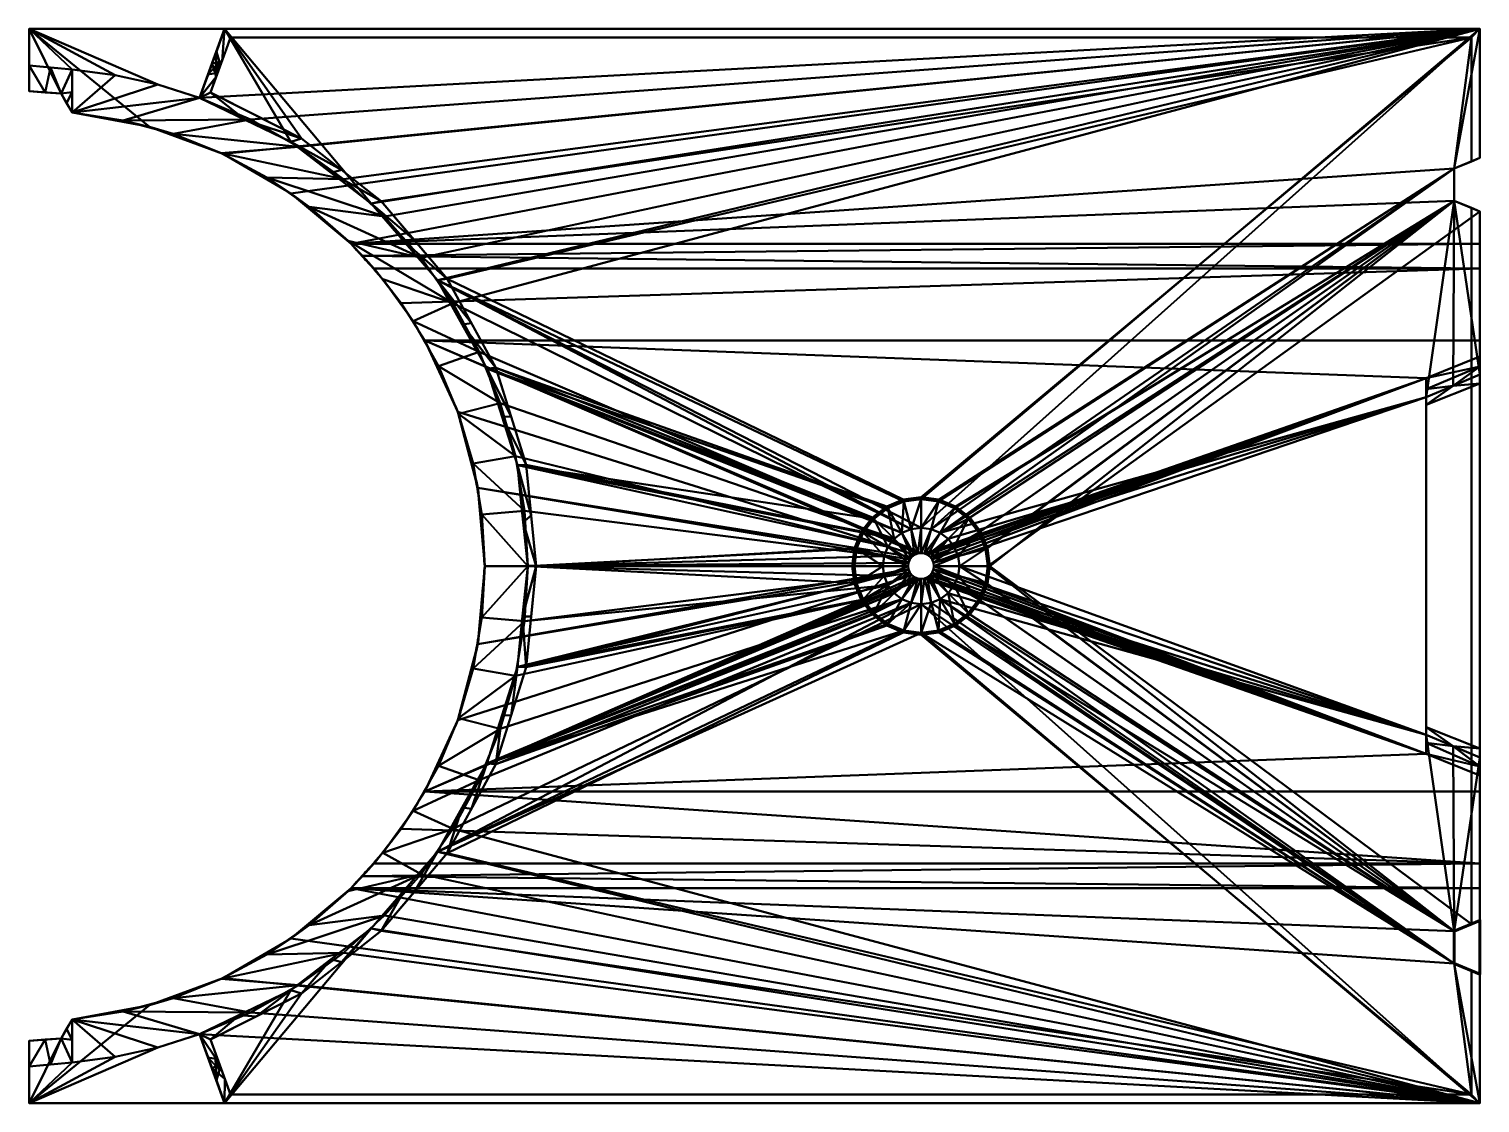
# Model space of a CAD drawing. Header units: millimetres. Extents: x -675 to 0, y -250 to 250.
import ezdxf

# ---------------------------------------------------------------- set-up
doc = ezdxf.new("R2010")
doc.units = ezdxf.units.MM
doc.layers.add('A-GENM', color=13, linetype='Continuous', lineweight=30)

# ---------------------------------------------------------------- blocks, each defined once
blk = doc.blocks.new('FamilyGeomCombination_40068-ビュー 1')
at = {"layer": 'A-GENM', "lineweight": 40}
mesh = blk.add_polyface(dxfattribs=at)
corners = [(0, 250, -4), (-584.01, 250, -4), (-595.65, 218.01, -4), (-553.21, 197.46, -4), (-515.79, 168.75, -4), (-484.96, 133.07, -4), (-461.97, 91.89, -4), (-447.79, 46.91, -4), (-443, 0, -4), (-447.79, -46.91, -4), (-461.97, -91.89, -4), (-484.96, -133.07, -4), (-515.79, -168.75, -4), (-553.21, -197.46, -4), (-595.65, -218.01, -4), (-584.01, -250, -4), (0, -250, -4), (0, -190, -4), (-12, -185, -4), (-12, -170, -4), (0, -165, -4), (0, 165, -4), (-12, 170, -4), (-12, 185, -4), (0, 190, -4), (-228.95, 0, -4), (-230, -8.04, -4), (-233.11, -15.53, -4), (-238.04, -21.96, -4), (-244.47, -26.89, -4), (-251.96, -30, -4), (-260, -31.05, -4), (-268.04, -30, -4), (-275.53, -26.89, -4), (-281.96, -21.96, -4), (-286.89, -15.53, -4), (-290, -8.04, -4), (-291.05, 0, -4), (-290, 8.04, -4), (-286.89, 15.53, -4), (-281.96, 21.96, -4), (-275.53, 26.89, -4), (-268.04, 30, -4), (-260, 31.05, -4), (-251.96, 30, -4), (-244.47, 26.89, -4), (-238.04, 21.96, -4), (-233.11, 15.53, -4), (-230, 8.04, -4)]
mesh.append_faces([[corners[k] for k in face] for face in [(0, 23, 24), (3, 1, 2)]], dxfattribs={"vtx0": -1})
mesh.append_faces([[corners[k] for k in face] for face in [(27, 19, 26), (33, 10, 32)]], dxfattribs={"vtx0": -1, "vtx1": -1})
mesh.append_faces([[corners[k] for k in face] for face in [(43, 0, 5, 42)]], dxfattribs={"vtx0": -1, "vtx1": -1, "vtx2": -1})
mesh.append_faces([[corners[k] for k in face] for face in [(16, 18, 31, 11)]], dxfattribs={"vtx0": -1, "vtx1": -1, "vtx2": -1, "vtx3": -1})
mesh.append_faces([[corners[k] for k in face] for face in [(23, 0, 43, 44)]], dxfattribs={"vtx0": -1, "vtx1": -1, "vtx3": -1})
mesh.append_faces([[corners[k] for k in face] for face in [(45, 22, 23, 44), (25, 21, 22, 48), (19, 25, 26), (29, 18, 19, 28), (11, 31, 32, 10), (6, 41, 42, 5), (1, 3, 4), (8, 37, 38), (10, 33, 34), (16, 11, 12)]], dxfattribs={"vtx0": -1, "vtx2": -1})
mesh.append_faces([[corners[k] for k in face] for face in [(14, 15, 13)]], dxfattribs={"vtx1": -1})
mesh.append_faces([[corners[k] for k in face] for face in [(20, 21, 25, 19), (47, 48, 22), (46, 47, 22), (45, 46, 22), (27, 28, 19), (30, 31, 18), (29, 30, 18), (39, 40, 7), (35, 36, 9)]], dxfattribs={"vtx1": -1, "vtx2": -1})
mesh.append_faces([[corners[k] for k in face] for face in [(40, 41, 6, 7), (38, 39, 7, 8), (4, 5, 0, 1), (36, 37, 8, 9), (34, 35, 9, 10), (12, 13, 15, 16)]], dxfattribs={"vtx1": -1, "vtx3": -1})
mesh.append_faces([[corners[k] for k in face] for face in [(16, 17, 18)]], dxfattribs={"vtx2": -1})
mesh = blk.add_polyface(dxfattribs=at)
corners = [(0, 250, -60), (0, 190, -60), (-12, 185, -60), (-12, 170, -60), (0, 165, -60), (0, 89.17, -60), (-12.5, 83.88, -60), (-25, 78.57, -60), (-25, -78.57, -60), (-12.5, -83.88, -60), (0, -89.17, -60), (0, -165, -60), (-12, -170, -60), (-12, -185, -60), (0, -190, -60), (0, -250, -60), (-584.01, -250, -60), (-595.65, -218.01, -60), (-553.21, -197.46, -60), (-515.79, -168.75, -60), (-484.96, -133.07, -60), (-461.97, -91.89, -60), (-447.79, -46.91, -60), (-443, 0, -60), (-447.79, 46.91, -60), (-461.97, 91.89, -60), (-484.96, 133.07, -60), (-515.79, 168.75, -60), (-553.21, 197.46, -60), (-595.65, 218.01, -60), (-584.01, 250, -60), (-277.82, 0, -60), (-277.21, -4.61, -60), (-275.43, -8.91, -60), (-272.6, -12.6, -60), (-268.91, -15.43, -60), (-264.61, -17.21, -60), (-260, -17.82, -60), (-255.39, -17.21, -60), (-251.09, -15.43, -60), (-247.4, -12.6, -60), (-244.57, -8.91, -60), (-242.79, -4.61, -60), (-242.18, 0, -60), (-242.79, 4.61, -60), (-244.57, 8.91, -60), (-247.4, 12.6, -60), (-251.09, 15.43, -60), (-255.39, 17.21, -60), (-260, 17.82, -60), (-264.61, 17.21, -60), (-268.91, 15.43, -60), (-272.6, 12.6, -60), (-275.43, 8.91, -60), (-277.21, 4.61, -60)]
mesh.append_faces([[corners[k] for k in face] for face in [(2, 0, 1), (12, 9, 10, 11)]], dxfattribs={"vtx0": -1})
mesh.append_faces([[corners[k] for k in face] for face in [(50, 26, 49), (53, 24, 52), (31, 23, 54), (35, 21, 34), (45, 7, 44)]], dxfattribs={"vtx0": -1, "vtx1": -1})
mesh.append_faces([[corners[k] for k in face] for face in [(47, 3, 7, 46)]], dxfattribs={"vtx0": -1, "vtx1": -1, "vtx2": -1})
mesh.append_faces([[corners[k] for k in face] for face in [(0, 49, 26, 27)]], dxfattribs={"vtx0": -1, "vtx1": -1, "vtx3": -1})
mesh.append_faces([[corners[k] for k in face] for face in [(25, 51, 52, 24), (24, 53, 54, 23), (34, 21, 22, 33), (36, 20, 21, 35), (16, 18, 19, 15), (15, 19, 20), (23, 31, 32), (13, 38, 39, 12), (12, 8, 9)]], dxfattribs={"vtx0": -1, "vtx2": -1})
mesh.append_faces([[corners[k] for k in face] for face in [(20, 36, 37, 15), (2, 48, 49, 0)]], dxfattribs={"vtx0": -1, "vtx2": -1, "vtx3": -1})
mesh.append_faces([[corners[k] for k in face] for face in [(3, 5, 6, 7)]], dxfattribs={"vtx0": -1, "vtx3": -1})
mesh.append_faces([[corners[k] for k in face] for face in [(29, 30, 28), (4, 5, 3), (14, 15, 13)]], dxfattribs={"vtx1": -1})
mesh.append_faces([[corners[k] for k in face] for face in [(45, 46, 7), (41, 42, 8), (40, 41, 8), (42, 43, 8)]], dxfattribs={"vtx1": -1, "vtx2": -1})
mesh.append_faces([[corners[k] for k in face] for face in [(37, 38, 13, 15), (39, 40, 8, 12)]], dxfattribs={"vtx1": -1, "vtx2": -1, "vtx3": -1})
mesh.append_faces([[corners[k] for k in face] for face in [(27, 28, 30, 0), (25, 26, 50, 51), (32, 33, 22, 23), (47, 48, 2, 3), (43, 44, 7, 8)]], dxfattribs={"vtx1": -1, "vtx3": -1})
mesh.append_faces([[corners[k] for k in face] for face in [(16, 17, 18)]], dxfattribs={"vtx2": -1})
mesh = blk.add_polyface(dxfattribs=at)
corners = [(-595.65, 218.01, -4), (-584.01, 250, -4), (-584.01, 250, -60), (-595.65, 218.01, -60), (-587.86, 239.41, -12.5), (-591.72, 228.81, -12.5), (-591.72, 228.81, -40.5), (-587.86, 239.41, -40.5)]
mesh.append_faces([[corners[k] for k in face] for face in [(7, 2, 6), (3, 6, 2)]], dxfattribs={"vtx0": -1, "vtx1": -1})
mesh.append_faces([[corners[k] for k in face] for face in [(1, 4, 5), (0, 5, 6, 3), (5, 0, 1)]], dxfattribs={"vtx0": -1, "vtx2": -1})
mesh.append_faces([[corners[k] for k in face] for face in [(7, 4, 1, 2)]], dxfattribs={"vtx1": -1, "vtx3": -1})
mesh = blk.add_polyface(dxfattribs=at)
corners = [(0, 250, -4), (0, 250, -60), (-584.01, 250, -60), (-584.01, 250, -4)]
mesh.append_faces([[corners[k] for k in face] for face in [(0, 1, 2, 3)]])
mesh = blk.add_polyface(dxfattribs=at)
corners = [(0, 190, -4), (0, 190, -60), (0, 250, -60), (0, 250, -4)]
mesh.append_faces([[corners[k] for k in face] for face in [(0, 1, 2, 3)]])
mesh = blk.add_polyface(dxfattribs=at)
corners = [(-588.25, 229.45, -20.5), (-591.72, 228.81, -12.5), (-587.86, 239.41, -12.5), (-586.32, 234.75, -20.5)]
mesh.append_faces([[corners[k] for k in face] for face in [(0, 1, 2), (2, 3, 0)]], dxfattribs={"vtx2": -1})
mesh = blk.add_polyface(dxfattribs=at)
corners = [(-586.32, 234.75, -32.5), (-587.86, 239.41, -40.5), (-591.72, 228.81, -40.5), (-588.25, 229.45, -32.5)]
mesh.append_faces([[corners[k] for k in face] for face in [(0, 1, 2), (2, 3, 0)]], dxfattribs={"vtx2": -1})
mesh = blk.add_polyface(dxfattribs=at)
corners = [(-586.32, 234.75, -20.5), (-587.86, 239.41, -12.5), (-587.86, 239.41, -40.5), (-586.32, 234.75, -32.5)]
mesh.append_faces([[corners[k] for k in face] for face in [(0, 1, 2, 3)]])
mesh = blk.add_polyface(dxfattribs=at)
corners = [(-586.32, 234.75, -32.5), (-588.25, 229.45, -32.5), (-588.25, 229.45, -20.5), (-586.32, 234.75, -20.5)]
mesh.append_faces([[corners[k] for k in face] for face in [(0, 1, 2, 3)]])
mesh = blk.add_polyface(dxfattribs=at)
corners = [(-588.25, 229.45, -32.5), (-591.72, 228.81, -40.5), (-591.72, 228.81, -12.5), (-588.25, 229.45, -20.5)]
mesh.append_faces([[corners[k] for k in face] for face in [(0, 1, 2, 3)]])
mesh = blk.add_polyface(dxfattribs=at)
corners = [(-443, 0, -4), (-447.79, 46.91, -4), (-461.97, 91.89, -4), (-484.96, 133.07, -4), (-515.79, 168.75, -4), (-553.21, 197.46, -4), (-595.65, 218.01, -4), (-595.65, 218.01, -60), (-553.21, 197.46, -60), (-515.79, 168.75, -60), (-484.96, 133.07, -60), (-461.97, 91.89, -60), (-447.79, 46.91, -60), (-443, 0, -60), (-534.5, 183.1, -60), (-534.5, 183.1, -4), (-571.83, 206.48, -60), (-574.43, 207.73, -4), (-500.37, 150.91, -4), (-500.37, 150.91, -60), (-454.88, 69.4, -4), (-454.88, 69.4, -60), (-445.69, 26.32, -4), (-445.4, 23.46, -60), (-473.47, 112.48, -4), (-473.47, 112.48, -60)]
mesh.append_faces([[corners[k] for k in face] for face in [(7, 17, 6)]], dxfattribs={"vtx0": -1})
mesh.append_faces([[corners[k] for k in face] for face in [(17, 16, 5), (16, 17, 7), (23, 22, 12), (22, 23, 0), (1, 12, 22)]], dxfattribs={"vtx0": -1, "vtx1": -1})
mesh.append_faces([[corners[k] for k in face] for face in [(15, 14, 9, 4), (5, 8, 14, 15), (18, 19, 10, 3), (4, 9, 19, 18), (2, 11, 21, 20), (24, 25, 11, 2), (3, 10, 25, 24), (12, 1, 20, 21)]], dxfattribs={"vtx0": -1, "vtx2": -1})
mesh.append_faces([[corners[k] for k in face] for face in [(16, 8, 5)]], dxfattribs={"vtx1": -1, "vtx2": -1})
mesh.append_faces([[corners[k] for k in face] for face in [(23, 13, 0)]], dxfattribs={"vtx2": -1})
mesh = blk.add_polyface(dxfattribs=at)
corners = [(-12, 185, -4), (-12, 185, -60), (0, 190, -60), (0, 190, -4)]
mesh.append_faces([[corners[k] for k in face] for face in [(0, 1, 2, 3)]])
mesh = blk.add_polyface(dxfattribs=at)
corners = [(-12, 170, -4), (-12, 170, -60), (-12, 185, -60), (-12, 185, -4)]
mesh.append_faces([[corners[k] for k in face] for face in [(0, 1, 2, 3)]])
mesh = blk.add_polyface(dxfattribs=at)
corners = [(0, 165, -4), (0, 165, -60), (-12, 170, -60), (-12, 170, -4)]
mesh.append_faces([[corners[k] for k in face] for face in [(0, 1, 2, 3)]])
mesh = blk.add_polyface(dxfattribs=at)
corners = [(0, 165, -4), (0, -165, -4), (0, -165, -60), (0, -89.17, -60), (0, -85, -35), (0, 85, -35), (0, 89.17, -60), (0, 165, -60)]
mesh.append_faces([[corners[k] for k in face] for face in [(4, 1, 2, 3)]], dxfattribs={"vtx0": -1})
mesh.append_faces([[corners[k] for k in face] for face in [(7, 0, 5, 6)]], dxfattribs={"vtx1": -1})
mesh.append_faces([[corners[k] for k in face] for face in [(0, 1, 4, 5)]], dxfattribs={"vtx1": -1, "vtx3": -1})
mesh = blk.add_polyface(dxfattribs=at)
corners = [(0, 85, -35), (-25, 75, -40), (-25, 78.57, -60), (-12.5, 83.88, -60), (0, 89.17, -60)]
mesh.append_faces([[corners[k] for k in face] for face in [(0, 3, 4)]], dxfattribs={"vtx0": -1})
mesh.append_faces([[corners[k] for k in face] for face in [(3, 0, 1)]], dxfattribs={"vtx0": -1, "vtx2": -1})
mesh.append_faces([[corners[k] for k in face] for face in [(2, 3, 1)]], dxfattribs={"vtx1": -1})
mesh = blk.add_polyface(dxfattribs=at)
corners = [(-25, -75, -40), (-25, 75, -40), (0, 85, -35), (0, -85, -35)]
mesh.append_faces([[corners[k] for k in face] for face in [(0, 1, 2, 3)]])
mesh = blk.add_polyface(dxfattribs=at)
corners = [(-25, -78.57, -60), (-25, 78.57, -60), (-25, 75, -40), (-25, -75, -40)]
mesh.append_faces([[corners[k] for k in face] for face in [(0, 1, 2, 3)]])
mesh = blk.add_polyface(dxfattribs=at)
corners = [(-291.05, 0, -4), (-277.82, 0, -60), (-277.21, 4.61, -60), (-275.43, 8.91, -60), (-272.6, 12.6, -60), (-268.91, 15.43, -60), (-264.61, 17.21, -60), (-260, 17.82, -60), (-255.39, 17.21, -60), (-251.09, 15.43, -60), (-247.4, 12.6, -60), (-244.57, 8.91, -60), (-242.79, 4.61, -60), (-242.18, 0, -60), (-228.95, 0, -4), (-230, 8.04, -4), (-233.11, 15.53, -4), (-238.04, 21.96, -4), (-244.47, 26.89, -4), (-251.96, 30, -4), (-260, 31.05, -4), (-268.04, 30, -4), (-275.53, 26.89, -4), (-281.96, 21.96, -4), (-286.89, 15.53, -4), (-290, 8.04, -4)]
mesh.append_faces([[corners[k] for k in face] for face in [(15, 13, 14)]], dxfattribs={"vtx0": -1})
mesh.append_faces([[corners[k] for k in face] for face in [(9, 18, 8), (17, 11, 16), (16, 12, 15), (7, 20, 6)]], dxfattribs={"vtx0": -1, "vtx1": -1})
mesh.append_faces([[corners[k] for k in face] for face in [(15, 12, 13), (22, 4, 5), (21, 5, 6), (25, 1, 2), (24, 2, 3), (23, 3, 4), (2, 24, 25)]], dxfattribs={"vtx0": -1, "vtx2": -1})
mesh.append_faces([[corners[k] for k in face] for face in [(10, 11, 17), (11, 12, 16), (9, 10, 17), (7, 8, 19), (17, 18, 9), (18, 19, 8), (19, 20, 7), (20, 21, 6), (21, 22, 5), (22, 23, 4), (23, 24, 3)]], dxfattribs={"vtx1": -1, "vtx2": -1})
mesh.append_faces([[corners[k] for k in face] for face in [(25, 0, 1)]], dxfattribs={"vtx2": -1})
mesh = blk.add_polyface(dxfattribs=at)
corners = [(-595.65, -218.01, -4), (-553.21, -197.46, -4), (-515.79, -168.75, -4), (-484.96, -133.07, -4), (-461.97, -91.89, -4), (-447.79, -46.91, -4), (-443, 0, -4), (-443, 0, -60), (-447.79, -46.91, -60), (-461.97, -91.89, -60), (-484.96, -133.07, -60), (-515.79, -168.75, -60), (-553.21, -197.46, -60), (-595.65, -218.01, -60), (-445.69, -26.32, -4), (-445.4, -23.46, -60), (-454.88, -69.4, -4), (-454.88, -69.4, -60), (-473.47, -112.48, -4), (-473.47, -112.48, -60), (-534.5, -183.1, -4), (-534.5, -183.1, -60), (-571.83, -206.48, -4), (-574.43, -207.73, -60), (-500.37, -150.91, -4), (-500.37, -150.91, -60)]
mesh.append_faces([[corners[k] for k in face] for face in [(1, 12, 22), (23, 22, 12), (22, 23, 0)]], dxfattribs={"vtx0": -1, "vtx1": -1})
mesh.append_faces([[corners[k] for k in face] for face in [(15, 14, 6), (5, 8, 17, 16), (9, 4, 16, 17), (4, 9, 19, 18), (2, 11, 21, 20), (3, 10, 25, 24), (20, 21, 12, 1), (10, 3, 18, 19), (24, 25, 11, 2)]], dxfattribs={"vtx0": -1, "vtx2": -1})
mesh.append_faces([[corners[k] for k in face] for face in [(7, 15, 6)]], dxfattribs={"vtx1": -1})
mesh.append_faces([[corners[k] for k in face] for face in [(5, 14, 8), (15, 8, 14)]], dxfattribs={"vtx1": -1, "vtx2": -1})
mesh.append_faces([[corners[k] for k in face] for face in [(23, 13, 0)]], dxfattribs={"vtx2": -1})
mesh = blk.add_polyface(dxfattribs=at)
corners = [(-277.82, 0, -60), (-291.05, 0, -4), (-290, -8.04, -4), (-286.89, -15.53, -4), (-281.96, -21.96, -4), (-275.53, -26.89, -4), (-268.04, -30, -4), (-260, -31.05, -4), (-251.96, -30, -4), (-244.47, -26.89, -4), (-238.04, -21.96, -4), (-233.11, -15.53, -4), (-230, -8.04, -4), (-228.95, 0, -4), (-242.18, 0, -60), (-242.79, -4.61, -60), (-244.57, -8.91, -60), (-247.4, -12.6, -60), (-251.09, -15.43, -60), (-255.39, -17.21, -60), (-260, -17.82, -60), (-264.61, -17.21, -60), (-268.91, -15.43, -60), (-272.6, -12.6, -60), (-275.43, -8.91, -60), (-277.21, -4.61, -60)]
mesh.append_faces([[corners[k] for k in face] for face in [(2, 0, 1)]], dxfattribs={"vtx0": -1})
mesh.append_faces([[corners[k] for k in face] for face in [(22, 5, 21), (4, 24, 3), (3, 25, 2), (20, 7, 19)]], dxfattribs={"vtx0": -1, "vtx1": -1})
mesh.append_faces([[corners[k] for k in face] for face in [(2, 25, 0), (9, 17, 18), (8, 18, 19), (12, 14, 15), (11, 15, 16), (10, 16, 17), (15, 11, 12)]], dxfattribs={"vtx0": -1, "vtx2": -1})
mesh.append_faces([[corners[k] for k in face] for face in [(23, 24, 4), (24, 25, 3), (22, 23, 4), (20, 21, 6), (4, 5, 22), (5, 6, 21), (6, 7, 20), (7, 8, 19), (8, 9, 18), (9, 10, 17), (10, 11, 16)]], dxfattribs={"vtx1": -1, "vtx2": -1})
mesh.append_faces([[corners[k] for k in face] for face in [(12, 13, 14)]], dxfattribs={"vtx2": -1})
mesh = blk.add_polyface(dxfattribs=at)
corners = [(-25, -75, -40), (0, -85, -35), (0, -89.17, -60), (-12.5, -83.88, -60), (-25, -78.57, -60)]
mesh.append_faces([[corners[k] for k in face] for face in [(3, 0, 1)]], dxfattribs={"vtx0": -1, "vtx2": -1})
mesh.append_faces([[corners[k] for k in face] for face in [(4, 0, 3)]], dxfattribs={"vtx1": -1})
mesh.append_faces([[corners[k] for k in face] for face in [(1, 2, 3)]], dxfattribs={"vtx2": -1})
mesh = blk.add_polyface(dxfattribs=at)
corners = [(-12, -170, -4), (-12, -170, -60), (0, -165, -60), (0, -165, -4)]
mesh.append_faces([[corners[k] for k in face] for face in [(0, 1, 2, 3)]])
mesh = blk.add_polyface(dxfattribs=at)
corners = [(-12, -185, -4), (-12, -185, -60), (-12, -170, -60), (-12, -170, -4)]
mesh.append_faces([[corners[k] for k in face] for face in [(0, 1, 2, 3)]])
mesh = blk.add_polyface(dxfattribs=at)
corners = [(0, -190, -4), (0, -190, -60), (-12, -185, -60), (-12, -185, -4)]
mesh.append_faces([[corners[k] for k in face] for face in [(0, 1, 2, 3)]])
mesh = blk.add_polyface(dxfattribs=at)
corners = [(0, -250, -4), (0, -250, -60), (0, -190, -60), (0, -190, -4)]
mesh.append_faces([[corners[k] for k in face] for face in [(0, 1, 2, 3)]])
mesh = blk.add_polyface(dxfattribs=at)
corners = [(-584.01, -250, -4), (-595.65, -218.01, -4), (-595.65, -218.01, -60), (-584.01, -250, -60), (-591.72, -228.81, -12.5), (-587.86, -239.41, -12.5), (-587.86, -239.41, -40.5), (-591.72, -228.81, -40.5)]
mesh.append_faces([[corners[k] for k in face] for face in [(1, 4, 0), (5, 0, 4)]], dxfattribs={"vtx0": -1, "vtx1": -1})
mesh.append_faces([[corners[k] for k in face] for face in [(0, 5, 6, 3), (7, 2, 3), (3, 6, 7)]], dxfattribs={"vtx0": -1, "vtx2": -1})
mesh.append_faces([[corners[k] for k in face] for face in [(7, 4, 1, 2)]], dxfattribs={"vtx1": -1, "vtx3": -1})
mesh = blk.add_polyface(dxfattribs=at)
corners = [(-586.32, -234.75, -20.5), (-587.86, -239.41, -12.5), (-591.72, -228.81, -12.5), (-588.25, -229.45, -20.5)]
mesh.append_faces([[corners[k] for k in face] for face in [(0, 1, 2), (2, 3, 0)]], dxfattribs={"vtx2": -1})
mesh = blk.add_polyface(dxfattribs=at)
corners = [(-588.25, -229.45, -20.5), (-591.72, -228.81, -12.5), (-591.72, -228.81, -40.5), (-588.25, -229.45, -32.5)]
mesh.append_faces([[corners[k] for k in face] for face in [(0, 1, 2, 3)]])
mesh = blk.add_polyface(dxfattribs=at)
corners = [(-588.25, -229.45, -32.5), (-591.72, -228.81, -40.5), (-587.86, -239.41, -40.5), (-586.32, -234.75, -32.5)]
mesh.append_faces([[corners[k] for k in face] for face in [(0, 1, 2), (2, 3, 0)]], dxfattribs={"vtx2": -1})
mesh = blk.add_polyface(dxfattribs=at)
corners = [(-588.25, -229.45, -20.5), (-588.25, -229.45, -32.5), (-586.32, -234.75, -32.5), (-586.32, -234.75, -20.5)]
mesh.append_faces([[corners[k] for k in face] for face in [(0, 1, 2, 3)]])
mesh = blk.add_polyface(dxfattribs=at)
corners = [(-586.32, -234.75, -32.5), (-587.86, -239.41, -40.5), (-587.86, -239.41, -12.5), (-586.32, -234.75, -20.5)]
mesh.append_faces([[corners[k] for k in face] for face in [(0, 1, 2, 3)]])
mesh = blk.add_polyface(dxfattribs=at)
corners = [(-584.01, -250, -4), (-584.01, -250, -60), (0, -250, -60), (0, -250, -4)]
mesh.append_faces([[corners[k] for k in face] for face in [(0, 1, 2, 3)]])
blk = doc.blocks.new('FamilyGeomCombination_46208-ビュー 1')
at = {"layer": 'A-GENM', "lineweight": 40}
mesh = blk.add_polyface(dxfattribs=at)
corners = [(0, 250, -60), (-675, 250, -60), (-675, 233, -60), (-655, 231.14, -60), (-634.85, 228.5, -60), (-615.02, 224.11, -60), (-595.65, 218.01, -60), (-571.98, 207.87, -60), (-549.58, 195.17, -60), (-528.72, 180.07, -60), (-509.66, 162.75, -60), (-492.64, 143.42, -60), (-477.87, 122.32, -60), (-465.52, 99.72, -60), (-455.76, 75.88, -60), (-448.7, 51.12, -60), (-444.43, 25.72, -60), (-443, 0, -60), (-444.43, -25.71, -60), (-448.7, -51.11, -60), (-455.76, -75.87, -60), (-465.52, -99.71, -60), (-477.86, -122.31, -60), (-492.63, -143.41, -60), (-509.65, -162.74, -60), (-528.71, -180.06, -60), (-549.57, -195.17, -60), (-571.98, -207.87, -60), (-595.65, -218.01, -60), (-615.02, -224.11, -60), (-634.85, -228.5, -60), (-655, -231.14, -60), (-675, -233, -60), (-675, -250, -60), (0, -250, -60), (0, -190, -60), (-12, -185, -60), (-12, -170, -60), (0, -165, -60), (0, -89.17, -60), (-12.5, -83.88, -60), (-25, -78.57, -60), (-25, 78.57, -60), (-12.5, 83.88, -60), (0, 89.17, -60), (0, 165, -60), (-12, 170, -60), (-12, 185, -60), (0, 190, -60), (-242.18, 0, -60), (-242.79, -4.61, -60), (-244.57, -8.91, -60), (-247.4, -12.6, -60), (-251.09, -15.43, -60), (-255.39, -17.21, -60), (-260, -17.82, -60), (-264.61, -17.21, -60), (-268.91, -15.43, -60), (-272.6, -12.6, -60), (-275.43, -8.91, -60), (-277.21, -4.61, -60), (-277.82, 0, -60), (-277.21, 4.61, -60), (-275.43, 8.91, -60), (-272.6, 12.6, -60), (-268.91, 15.43, -60), (-264.61, 17.21, -60), (-260, 17.82, -60), (-255.39, 17.21, -60), (-251.09, 15.43, -60), (-247.4, 12.6, -60), (-244.57, 8.91, -60), (-242.79, 4.61, -60)]
mesh.append_faces([[corners[k] for k in face] for face in [(71, 42, 70), (50, 41, 49), (12, 0, 11), (10, 0, 9), (8, 0, 7), (23, 34, 22), (25, 34, 24), (26, 34, 25), (31, 33, 30)]], dxfattribs={"vtx0": -1, "vtx1": -1})
mesh.append_faces([[corners[k] for k in face] for face in [(37, 41, 53, 36)]], dxfattribs={"vtx0": -1, "vtx1": -1, "vtx2": -1})
mesh.append_faces([[corners[k] for k in face] for face in [(34, 36, 55, 22)]], dxfattribs={"vtx0": -1, "vtx1": -1, "vtx2": -1, "vtx3": -1})
mesh.append_faces([[corners[k] for k in face] for face in [(69, 42, 46, 47), (47, 0, 67, 68)]], dxfattribs={"vtx0": -1, "vtx1": -1, "vtx3": -1})
mesh.append_faces([[corners[k] for k in face] for face in [(46, 42, 43), (49, 41, 42, 72), (14, 64, 65, 13), (13, 65, 66, 12), (19, 58, 59, 18), (22, 55, 56, 21), (21, 56, 57, 20), (20, 57, 58, 19), (16, 62, 63, 15), (15, 63, 64, 14), (62, 16, 17, 61), (0, 10, 11), (1, 5, 6, 0), (0, 8, 9)]], dxfattribs={"vtx0": -1, "vtx2": -1})
mesh.append_faces([[corners[k] for k in face] for face in [(12, 66, 67, 0)]], dxfattribs={"vtx0": -1, "vtx2": -1, "vtx3": -1})
mesh.append_faces([[corners[k] for k in face] for face in [(37, 39, 40, 41)]], dxfattribs={"vtx0": -1, "vtx3": -1})
mesh.append_faces([[corners[k] for k in face] for face in [(48, 0, 47)]], dxfattribs={"vtx1": -1})
mesh.append_faces([[corners[k] for k in face] for face in [(68, 69, 47), (71, 72, 42), (69, 70, 42), (50, 51, 41), (51, 52, 41), (53, 54, 36), (54, 55, 36), (52, 53, 41), (3, 4, 1), (4, 5, 1), (6, 7, 0), (23, 24, 34), (27, 28, 34), (26, 27, 34), (29, 30, 33), (59, 60, 18)]], dxfattribs={"vtx1": -1, "vtx2": -1})
mesh.append_faces([[corners[k] for k in face] for face in [(60, 61, 17, 18), (28, 29, 33, 34)]], dxfattribs={"vtx1": -1, "vtx3": -1})
mesh.append_faces([[corners[k] for k in face] for face in [(44, 45, 46, 43), (34, 35, 36), (37, 38, 39), (1, 2, 3), (31, 32, 33)]], dxfattribs={"vtx2": -1})
mesh = blk.add_polyface(dxfattribs=at)
corners = [(0, 250, -1245), (0, 190, -1245), (-12, 185, -1245), (-12, 170, -1245), (0, 165, -1245), (0, 150, -1245), (-525.19, 150, -1245), (-553.16, 173.49, -1245), (-584.76, 191.83, -1245), (-619.02, 204.48, -1245), (-655, 211.05, -1245), (-660, 220, -1245), (-675, 221, -1245), (-675, 250, -1245), (0, -165, -1245), (-12, -170, -1245), (-12, -185, -1245), (0, -190, -1245), (0, -250, -1245), (-675, -250, -1245), (-675, -221, -1245), (-660, -220, -1245), (-655, -211.05, -1245), (-619.02, -204.48, -1245), (-584.76, -191.83, -1245), (-553.16, -173.49, -1245), (-525.19, -150, -1245), (0, -150, -1245)]
mesh.append_faces([[corners[k] for k in face] for face in [(13, 11, 12), (15, 26, 27, 14)]], dxfattribs={"vtx0": -1})
mesh.append_faces([[corners[k] for k in face] for face in [(11, 13, 9, 10), (3, 6, 2), (26, 18, 25)]], dxfattribs={"vtx0": -1, "vtx1": -1})
mesh.append_faces([[corners[k] for k in face] for face in [(0, 7, 8), (0, 6, 7), (24, 18, 19, 23)]], dxfattribs={"vtx0": -1, "vtx2": -1})
mesh.append_faces([[corners[k] for k in face] for face in [(5, 6, 3, 4)]], dxfattribs={"vtx1": -1})
mesh.append_faces([[corners[k] for k in face] for face in [(24, 25, 18), (15, 16, 26)]], dxfattribs={"vtx1": -1, "vtx2": -1})
mesh.append_faces([[corners[k] for k in face] for face in [(8, 9, 13, 0)]], dxfattribs={"vtx1": -1, "vtx3": -1})
mesh.append_faces([[corners[k] for k in face] for face in [(19, 20, 21)]], dxfattribs={"vtx2": -1})
mesh.append_faces([[corners[k] for k in face] for face in [(0, 1, 2, 6), (21, 22, 23, 19), (16, 17, 18, 26)]], dxfattribs={"vtx2": -1, "vtx3": -1})
mesh = blk.add_polyface(dxfattribs=at)
corners = [(0, 250, -60), (0, 250, -1245), (-675, 250, -1245), (-675, 250, -60)]
mesh.append_faces([[corners[k] for k in face] for face in [(0, 1, 2, 3)]])
mesh = blk.add_polyface(dxfattribs=at)
corners = [(-675, 250, -60), (-675, 250, -1245), (-675, 221, -1245), (-675, 221, -66), (-675, 233, -60), (-675, -250, -1245), (-675, -250, -60), (-675, -233.01, -60.02), (-675, -221, -66), (-675, -221, -1245)]
mesh.append_faces([[corners[k] for k in face] for face in [(4, 0, 3)]], dxfattribs={"vtx1": -1})
mesh.append_faces([[corners[k] for k in face] for face in [(1, 2, 3, 0), (6, 7, 8)]], dxfattribs={"vtx2": -1})
mesh.append_faces([[corners[k] for k in face] for face in [(8, 9, 5, 6)]], dxfattribs={"vtx3": -1})
mesh = blk.add_polyface(dxfattribs=at)
corners = [(-584.01, 250, -4), (0, 250, -4), (0, 190, -4), (-12, 185, -4), (-12, 170, -4), (0, 165, -4), (0, -165, -4), (-12, -170, -4), (-12, -185, -4), (0, -190, -4), (0, -250, -4), (-584.01, -250, -4), (-595.65, -218.01, -4), (-553.21, -197.46, -4), (-515.79, -168.75, -4), (-484.96, -133.07, -4), (-461.97, -91.89, -4), (-447.79, -46.91, -4), (-443, 0, -4), (-447.79, 46.91, -4), (-461.97, 91.89, -4), (-484.96, 133.07, -4), (-515.79, 168.75, -4), (-553.21, 197.46, -4), (-595.65, 218.01, -4), (-291.05, 0, -4), (-290, -8.04, -4), (-286.89, -15.53, -4), (-281.96, -21.96, -4), (-275.53, -26.89, -4), (-268.04, -30, -4), (-260, -31.05, -4), (-251.96, -30, -4), (-244.47, -26.89, -4), (-238.04, -21.96, -4), (-233.11, -15.53, -4), (-230, -8.04, -4), (-228.95, 0, -4), (-230, 8.04, -4), (-233.11, 15.53, -4), (-238.04, 21.96, -4), (-244.47, 26.89, -4), (-251.96, 30, -4), (-260, 31.05, -4), (-268.04, 30, -4), (-275.53, 26.89, -4), (-281.96, 21.96, -4), (-286.89, 15.53, -4), (-290, 8.04, -4)]
mesh.append_faces([[corners[k] for k in face] for face in [(3, 1, 2), (0, 23, 24)]], dxfattribs={"vtx0": -1})
mesh.append_faces([[corners[k] for k in face] for face in [(23, 0, 22), (33, 8, 32)]], dxfattribs={"vtx0": -1, "vtx1": -1})
mesh.append_faces([[corners[k] for k in face] for face in [(43, 1, 3, 42)]], dxfattribs={"vtx0": -1, "vtx1": -1, "vtx2": -1})
mesh.append_faces([[corners[k] for k in face] for face in [(7, 36, 37), (1, 21, 22, 0), (19, 47, 48, 18), (16, 29, 30, 15), (18, 25, 26), (17, 27, 28, 16), (16, 28, 29)]], dxfattribs={"vtx0": -1, "vtx2": -1})
mesh.append_faces([[corners[k] for k in face] for face in [(15, 30, 31, 10)]], dxfattribs={"vtx0": -1, "vtx2": -1, "vtx3": -1})
mesh.append_faces([[corners[k] for k in face] for face in [(37, 5, 6, 7)]], dxfattribs={"vtx0": -1, "vtx3": -1})
mesh.append_faces([[corners[k] for k in face] for face in [(9, 10, 8)]], dxfattribs={"vtx1": -1})
mesh.append_faces([[corners[k] for k in face] for face in [(40, 41, 4), (39, 40, 4), (38, 39, 4), (45, 46, 20), (34, 35, 7), (35, 36, 7), (48, 25, 18), (13, 14, 11)]], dxfattribs={"vtx1": -1, "vtx2": -1})
mesh.append_faces([[corners[k] for k in face] for face in [(43, 44, 21, 1), (31, 32, 8, 10)]], dxfattribs={"vtx1": -1, "vtx2": -1, "vtx3": -1})
mesh.append_faces([[corners[k] for k in face] for face in [(3, 4, 41, 42), (4, 5, 37, 38), (44, 45, 20, 21), (46, 47, 19, 20), (33, 34, 7, 8), (26, 27, 17, 18), (14, 15, 10, 11)]], dxfattribs={"vtx1": -1, "vtx3": -1})
mesh.append_faces([[corners[k] for k in face] for face in [(11, 12, 13)]], dxfattribs={"vtx2": -1})
mesh = blk.add_polyface(dxfattribs=at)
corners = [(-590.53, 220.36), (-581.21, 246), (-584.01, 250, -4), (-595.65, 218.01, -4), (-585.22, 234.96), (-589.83, 234, -4), (-587.88, 227.66)]
mesh.append_faces([[corners[k] for k in face] for face in [(6, 3, 0)]], dxfattribs={"vtx0": -1})
mesh.append_faces([[corners[k] for k in face] for face in [(3, 6, 5)]], dxfattribs={"vtx0": -1, "vtx1": -1})
mesh.append_faces([[corners[k] for k in face] for face in [(4, 2, 5)]], dxfattribs={"vtx0": -1, "vtx2": -1})
mesh.append_faces([[corners[k] for k in face] for face in [(1, 2, 4)]], dxfattribs={"vtx1": -1})
mesh.append_faces([[corners[k] for k in face] for face in [(6, 4, 5)]], dxfattribs={"vtx1": -1, "vtx2": -1})
mesh = blk.add_polyface(dxfattribs=at)
corners = [(-4, 246), (0, 250, -4), (-584.01, 250, -4), (-581.21, 246)]
mesh.append_faces([[corners[k] for k in face] for face in [(0, 1, 2, 3)]])
mesh = blk.add_polyface(dxfattribs=at)
corners = [(-4, 188.33), (0, 190, -4), (0, 250, -4), (-4, 246)]
mesh.append_faces([[corners[k] for k in face] for face in [(0, 1, 2, 3)]])
mesh = blk.add_polyface(dxfattribs=at)
corners = [(0, 190, -60), (0, 190, -1245), (0, 250, -1245), (0, 250, -60)]
mesh.append_faces([[corners[k] for k in face] for face in [(0, 1, 2, 3)]])
mesh = blk.add_polyface(dxfattribs=at)
corners = [(-581.21, 246), (-590.53, 220.36), (-548.27, 199.09), (-511.11, 169.82), (-480.54, 133.72), (-457.78, 92.25), (-443.74, 47.07), (-439, 0), (-443.74, -47.07), (-457.78, -92.25), (-480.54, -133.72), (-511.11, -169.82), (-548.27, -199.09), (-590.53, -220.36), (-581.21, -246), (-4, -246), (-4, -188.33), (-12, -185), (-12, -170), (-4, -166.67), (-4, 166.67), (-12, 170), (-12, 185), (-4, 188.33), (-4, 246), (-228, 0), (-229.09, -8.28), (-232.29, -16), (-237.37, -22.63), (-244, -27.71), (-251.72, -30.91), (-260, -32), (-268.28, -30.91), (-276, -27.71), (-282.63, -22.63), (-287.71, -16), (-290.91, -8.28), (-292, 0), (-290.91, 8.28), (-287.71, 16), (-282.63, 22.63), (-276, 27.71), (-268.28, 30.91), (-260, 32), (-251.72, 30.91), (-244, 27.71), (-237.37, 22.63), (-232.29, 16), (-229.09, 8.28)]
mesh.append_faces([[corners[k] for k in face] for face in [(24, 22, 23)]], dxfattribs={"vtx0": -1})
mesh.append_faces([[corners[k] for k in face] for face in [(34, 9, 33)]], dxfattribs={"vtx0": -1, "vtx1": -1})
mesh.append_faces([[corners[k] for k in face] for face in [(44, 22, 24, 43)]], dxfattribs={"vtx0": -1, "vtx1": -1, "vtx2": -1})
mesh.append_faces([[corners[k] for k in face] for face in [(0, 2, 3, 24), (24, 3, 4), (40, 5, 6, 39), (5, 41, 42, 4), (45, 21, 22, 44), (7, 37, 38), (18, 26, 27)]], dxfattribs={"vtx0": -1, "vtx2": -1})
mesh.append_faces([[corners[k] for k in face] for face in [(4, 42, 43, 24)]], dxfattribs={"vtx0": -1, "vtx2": -1, "vtx3": -1})
mesh.append_faces([[corners[k] for k in face] for face in [(40, 41, 5), (20, 21, 25, 19), (46, 47, 21), (45, 46, 21), (48, 25, 21), (47, 48, 21), (35, 36, 8), (10, 11, 15), (28, 29, 18), (27, 28, 18)]], dxfattribs={"vtx1": -1, "vtx2": -1})
mesh.append_faces([[corners[k] for k in face] for face in [(30, 31, 15, 17), (31, 32, 10, 15)]], dxfattribs={"vtx1": -1, "vtx2": -1, "vtx3": -1})
mesh.append_faces([[corners[k] for k in face] for face in [(38, 39, 6, 7), (25, 26, 18, 19), (7, 8, 36, 37), (34, 35, 8, 9), (11, 12, 14, 15), (9, 10, 32, 33), (29, 30, 17, 18)]], dxfattribs={"vtx1": -1, "vtx3": -1})
mesh.append_faces([[corners[k] for k in face] for face in [(0, 1, 2), (12, 13, 14), (15, 16, 17)]], dxfattribs={"vtx2": -1})
mesh = blk.add_polyface(dxfattribs=at)
corners = [(-655, 231.14, -60), (-675, 233, -60), (-675, 221, -66), (-667.5, 220.5, -65.89), (-660, 220, -65.78), (-657.5, 215.53, -67.89), (-655, 211.05, -70), (-665, 232.07, -60), (-655, 220.56, -65.26)]
mesh.append_faces([[corners[k] for k in face] for face in [(5, 8, 4), (0, 4, 8)]], dxfattribs={"vtx0": -1, "vtx1": -1})
mesh.append_faces([[corners[k] for k in face] for face in [(7, 1, 3), (3, 4, 7), (0, 7, 4)]], dxfattribs={"vtx1": -1, "vtx2": -1})
mesh.append_faces([[corners[k] for k in face] for face in [(5, 6, 8), (1, 2, 3)]], dxfattribs={"vtx2": -1})
mesh = blk.add_polyface(dxfattribs=at)
corners = [(-655, 211.05, -70), (-595.65, 218.01, -60), (-615.02, 224.11, -60), (-634.85, 228.5, -60), (-655, 231.14, -60), (-655, 211.05, -70), (-655, 211.05, -70)]
mesh.append_faces([[corners[k] for k in face] for face in [(2, 0, 1), (5, 3, 4), (2, 3, 6)]])
mesh = blk.add_polyface(dxfattribs=at)
corners = [(-660, 220, -1245), (-660, 220, -65.78), (-667.5, 220.5, -65.89), (-675, 221, -66), (-675, 221, -1245)]
mesh.append_faces([[corners[k] for k in face] for face in [(4, 0, 3)]], dxfattribs={"vtx1": -1})
mesh.append_faces([[corners[k] for k in face] for face in [(2, 3, 0)]], dxfattribs={"vtx1": -1, "vtx2": -1})
mesh.append_faces([[corners[k] for k in face] for face in [(0, 1, 2)]], dxfattribs={"vtx2": -1})
mesh = blk.add_polyface(dxfattribs=at)
corners = [(-660, 220, -65.78), (-660, 220, -1245), (-655, 211.05, -1245), (-655, 211.05, -70), (-657.5, 215.53, -67.89)]
mesh.append_faces([[corners[k] for k in face] for face in [(1, 4, 0)]], dxfattribs={"vtx0": -1})
mesh.append_faces([[corners[k] for k in face] for face in [(4, 1, 3)]], dxfattribs={"vtx0": -1, "vtx1": -1})
mesh.append_faces([[corners[k] for k in face] for face in [(1, 2, 3)]], dxfattribs={"vtx2": -1})
mesh = blk.add_polyface(dxfattribs=at)
corners = [(-463, 0, -70), (-443, 0, -60), (-444.43, 25.72, -60), (-448.7, 51.12, -60), (-455.76, 75.88, -60), (-465.52, 99.72, -60), (-477.87, 122.32, -60), (-492.64, 143.42, -60), (-509.66, 162.75, -60), (-528.72, 180.07, -60), (-549.58, 195.17, -60), (-571.98, 207.87, -60), (-595.65, 218.01, -60), (-655, 211.05, -70), (-631.21, 207.43, -70), (-607.99, 201.13, -70), (-585.63, 192.24, -70), (-564.42, 180.88, -70), (-544.64, 167.18, -70), (-526.53, 151.33, -70), (-510.34, 133.53, -70), (-496.27, 114.01, -70), (-484.5, 93.02, -70), (-475.19, 70.84, -70), (-468.44, 47.74, -70), (-464.37, 24.02, -70)]
mesh.append_faces([[corners[k] for k in face] for face in [(1, 25, 0)]], dxfattribs={"vtx0": -1})
mesh.append_faces([[corners[k] for k in face] for face in [(23, 4, 22), (3, 24, 2), (5, 22, 4), (4, 23, 3), (17, 9, 16), (19, 7, 18), (11, 15, 10), (9, 17, 8), (10, 16, 9)]], dxfattribs={"vtx0": -1, "vtx1": -1})
mesh.append_faces([[corners[k] for k in face] for face in [(6, 19, 20), (10, 15, 16)]], dxfattribs={"vtx0": -1, "vtx2": -1})
mesh.append_faces([[corners[k] for k in face] for face in [(13, 14, 12)]], dxfattribs={"vtx1": -1})
mesh.append_faces([[corners[k] for k in face] for face in [(21, 22, 5), (20, 21, 6), (1, 2, 25), (24, 25, 2), (23, 24, 3), (5, 6, 21), (17, 18, 8), (14, 15, 11), (7, 8, 18), (6, 7, 19), (11, 12, 14)]], dxfattribs={"vtx1": -1, "vtx2": -1})
mesh = blk.add_polyface(dxfattribs=at)
corners = [(-439, 0), (-443.74, 47.07), (-457.78, 92.25), (-480.54, 133.72), (-511.11, 169.82), (-548.27, 199.09), (-590.53, 220.36), (-595.65, 218.01, -4), (-553.21, 197.46, -4), (-515.79, 168.75, -4), (-484.96, 133.07, -4), (-461.97, 91.89, -4), (-447.79, 46.91, -4), (-443, 0, -4), (-529.69, 184.45), (-534.5, 183.1, -4), (-569.4, 209.73), (-574.43, 207.73, -4), (-500.37, 150.91, -4), (-495.83, 151.77), (-454.88, 69.4, -4), (-450.76, 69.66), (-445.09, 20.45, -4), (-441.37, 23.53), (-473.47, 112.48, -4), (-469.16, 112.98)]
mesh.append_faces([[corners[k] for k in face] for face in [(17, 6, 7)]], dxfattribs={"vtx0": -1})
mesh.append_faces([[corners[k] for k in face] for face in [(11, 2, 24), (10, 3, 18)]], dxfattribs={"vtx0": -1, "vtx1": -1})
mesh.append_faces([[corners[k] for k in face] for face in [(4, 15, 9), (8, 14, 5), (18, 3, 19), (14, 8, 15), (9, 19, 4), (11, 21, 2), (24, 2, 25), (12, 23, 1), (10, 25, 3), (20, 1, 21), (22, 0, 23), (21, 11, 20), (23, 12, 22)]], dxfattribs={"vtx0": -1, "vtx2": -1})
mesh.append_faces([[corners[k] for k in face] for face in [(4, 14, 15), (17, 8, 5), (16, 6, 17, 5), (9, 18, 19), (10, 24, 25), (20, 12, 1)]], dxfattribs={"vtx1": -1, "vtx2": -1})
mesh.append_faces([[corners[k] for k in face] for face in [(22, 13, 0)]], dxfattribs={"vtx2": -1})
mesh = blk.add_polyface(dxfattribs=at)
corners = [(-655, 211.05, -70), (-655, 211.05, -1245), (-619.02, 204.48, -1245), (-584.76, 191.83, -1245), (-553.16, 173.49, -1245), (-525.19, 150, -1245), (-525.19, 150, -253.5), (-519.74, 144.35, -199.45), (-514.5, 138.5, -143.5), (-501.85, 122.33, -127.32), (-490.83, 105, -110), (-475.52, 71.79, -110), (-466.15, 36.44, -110), (-463, 0, -110), (-463, 0, -70), (-464.37, 24.02, -70), (-468.44, 47.74, -70), (-475.19, 70.84, -70), (-484.5, 93.02, -70), (-496.27, 114.01, -70), (-510.34, 133.53, -70), (-526.53, 151.33, -70), (-544.64, 167.18, -70), (-564.42, 180.88, -70), (-585.63, 192.24, -70), (-607.99, 201.13, -70), (-631.21, 207.43, -70), (-508.17, 130.41, -135.41), (-496.34, 113.66, -118.66), (-483.18, 88.39, -110), (-470.84, 54.11, -110), (-464.58, 18.22, -110), (-466.41, 35.88, -70), (-479.84, 81.93, -70), (-490.38, 103.52, -70), (-503.3, 123.77, -70), (-518.44, 142.43, -70), (-511.34, 134.46, -139.46), (-482.17, 87.48, -70), (-506.82, 128.65, -70), (-522.48, 146.88, -70), (-468.5, 45.27, -110), (-487, 96.7, -110), (-473.18, 62.95, -110), (-465.37, 27.33, -110), (-467.43, 41.81, -70), (-477.51, 76.38, -70), (-493.33, 108.77, -70), (-499.79, 118.89, -70), (-514.39, 137.98, -70), (-464.97, 22.77, -110), (-483.34, 90.25, -70), (-508.58, 131.09, -70), (-485.09, 92.55, -110), (-469.67, 49.69, -110), (-467.93, 44.77, -70), (-488.92, 100.85, -110), (-474.35, 67.37, -110), (-465.76, 31.88, -110), (-466.92, 38.85, -70), (-476.35, 73.61, -70), (-491.86, 106.14, -70), (-501.55, 121.33, -70), (-465.17, 25.05, -110), (-482.75, 88.86, -70), (-484.13, 90.47, -110), (-469.08, 47.48, -110), (-489.87, 102.93, -110), (-474.94, 69.58, -110), (-491.12, 104.83, -70), (-499.1, 117.99, -122.99), (-500.47, 120.16, -125.16), (-467.33, 40.85, -110), (-517.12, 141.43, -171.47), (-479.35, 80.09, -110), (-493.59, 109.33, -114.33), (-505.01, 126.37, -131.37), (-487.44, 98.27, -70), (-471.82, 59.29, -70), (-465.39, 29.95, -70), (-488.91, 100.9, -70), (-463.68, 12.01, -70), (-466.74, 38.65, -110), (-503.43, 124.35, -129.35), (-467.91, 43.06, -110), (-477.44, 75.94, -110), (-481.26, 84.24, -110), (-492.21, 107.17, -112.17), (-506.59, 128.39, -133.39), (-465.9, 32.92, -70), (-485.97, 95.65, -70), (-470.13, 53.51, -70), (-473.5, 65.06, -70), (-464.88, 26.99, -70), (-464.02, 18.02, -70), (-480.31, 82.17, -110), (-476.48, 73.86, -110), (-482.22, 86.32, -110), (-474.34, 67.95, -70), (-470.97, 56.4, -70), (-486.71, 96.96, -70), (-469.29, 50.63, -70), (-472.66, 62.18, -70), (-464.19, 21.02, -70), (-474.76, 69.39, -70), (-464.28, 22.52, -70), (-487.96, 98.77, -110), (-467.68, 43.29, -70), (-472.01, 58.53, -110), (-498.03, 116.45, -70), (-464.77, 20.5, -110), (-486.05, 94.62, -110), (-505.06, 126.21, -70), (-481.01, 84.7, -70), (-463.79, 9.11, -110), (-465.96, 34.16, -110), (-494.8, 111.39, -70), (-470.25, 51.9, -110), (-465.56, 29.6, -110), (-478.68, 79.16, -70), (-473.77, 65.16, -110), (-471.42, 56.32, -110), (-472.6, 60.74, -110), (-464.18, 13.66, -110), (-479.26, 80.54, -70), (-463.99, 11.39, -110), (-478.39, 78.01, -110), (-463.34, 6.01, -70), (-497.72, 115.83, -120.83), (-469.71, 52.07, -70), (-466.15, 34.4, -70), (-494.96, 111.5, -116.5), (-463.85, 15.01, -70), (-472.24, 60.73, -70), (-463.51, 9.01, -70), (-463.77, 13.51, -70), (-478.1, 77.77, -70), (-464.38, 15.94, -110), (-463.39, 4.55, -110), (-463.59, 6.83, -110), (-463.17, 3, -70), (-463.26, 4.5, -70), (-463.2, 2.28, -110)]
mesh.append_faces([[corners[k] for k in face] for face in [(68, 17, 11), (130, 115, 89), (71, 62, 9), (67, 34, 10), (113, 95, 33), (122, 102, 43), (128, 109, 70), (73, 36, 7), (21, 6, 40), (2, 26, 1), (19, 28, 116), (7, 40, 6), (98, 57, 92), (82, 59, 72), (96, 60, 85), (34, 67, 80), (28, 19, 128), (45, 72, 59), (85, 46, 126), (46, 85, 60), (39, 88, 112), (120, 92, 57), (38, 97, 113), (57, 98, 68), (121, 99, 108), (78, 108, 99), (103, 110, 94), (90, 111, 18), (131, 116, 28), (81, 125, 134), (109, 128, 19), (114, 134, 125), (140, 142, 14)]], dxfattribs={"vtx0": -1, "vtx1": -1})
mesh.append_faces([[corners[k] for k in face] for face in [(22, 4, 6)]], dxfattribs={"vtx0": -1, "vtx1": -1, "vtx2": -1})
mesh.append_faces([[corners[k] for k in face] for face in [(134, 114, 139), (55, 41, 84), (49, 8, 37), (38, 29, 97), (37, 20, 49), (25, 2, 3), (71, 48, 62), (90, 42, 111), (93, 44, 63), (2, 25, 26), (84, 45, 107), (54, 16, 101), (7, 36, 40), (63, 15, 93), (123, 81, 135), (139, 127, 134)]], dxfattribs={"vtx0": -1, "vtx2": -1})
mesh.append_faces([[corners[k] for k in face] for face in [(117, 101, 129, 91), (18, 111, 53, 65), (94, 110, 31, 137), (16, 54, 66, 41), (68, 98, 104, 17), (50, 103, 105, 15), (122, 78, 133, 102), (126, 46, 136, 119), (138, 140, 141, 127)]], dxfattribs={"vtx0": -1, "vtx3": -1})
mesh.append_faces([[corners[k] for k in face] for face in [(13, 14, 142)]], dxfattribs={"vtx1": -1})
mesh.append_faces([[corners[k] for k in face] for face in [(17, 60, 11), (34, 69, 10), (132, 94, 137), (58, 118, 79), (27, 88, 39), (37, 27, 20), (39, 52, 27), (38, 64, 29), (51, 18, 65), (76, 83, 112, 88), (47, 116, 75), (3, 4, 23), (49, 36, 8), (21, 22, 6), (22, 23, 4), (32, 59, 12), (23, 24, 3), (74, 126, 119), (24, 25, 3), (52, 20, 27), (55, 16, 41), (77, 80, 106), (75, 87, 47), (62, 35, 9), (63, 50, 15), (64, 51, 29), (65, 29, 51), (69, 61, 10), (71, 70, 48), (73, 8, 36), (61, 47, 87), (35, 112, 83), (56, 106, 80, 67), (122, 108, 78), (79, 89, 58), (82, 12, 59), (83, 9, 35), (84, 72, 45), (86, 95, 113, 97), (87, 10, 61), (12, 115, 32), (90, 100, 42), (91, 99, 30), (93, 79, 44), (50, 110, 103), (95, 74, 33), (96, 11, 60), (100, 77, 42), (30, 117, 91), (102, 92, 43), (106, 42, 77), (107, 55, 84), (109, 48, 70), (138, 142, 140), (115, 58, 89), (117, 54, 101), (118, 44, 79), (119, 124, 74), (120, 43, 92), (121, 30, 99), (123, 125, 81), (124, 33, 74), (130, 32, 115), (131, 75, 116), (135, 132, 123), (137, 123, 132), (139, 138, 127)]], dxfattribs={"vtx1": -1, "vtx2": -1})
mesh.append_faces([[corners[k] for k in face] for face in [(4, 5, 6), (26, 0, 1)]], dxfattribs={"vtx2": -1})
mesh = blk.add_polyface(dxfattribs=at)
corners = [(-12, 185, -60), (-12, 185, -1245), (0, 190, -1245), (0, 190, -60)]
mesh.append_faces([[corners[k] for k in face] for face in [(0, 1, 2, 3)]])
mesh = blk.add_polyface(dxfattribs=at)
corners = [(-12, 185), (-12, 185, -4), (0, 190, -4), (-4, 188.33)]
mesh.append_faces([[corners[k] for k in face] for face in [(0, 1, 2), (2, 3, 0)]], dxfattribs={"vtx2": -1})
mesh = blk.add_polyface(dxfattribs=at)
corners = [(-12, 170, -60), (-12, 170, -1245), (-12, 185, -1245), (-12, 185, -60)]
mesh.append_faces([[corners[k] for k in face] for face in [(0, 1, 2, 3)]])
mesh = blk.add_polyface(dxfattribs=at)
corners = [(-12, 170), (-12, 170, -4), (-12, 185, -4), (-12, 185)]
mesh.append_faces([[corners[k] for k in face] for face in [(0, 1, 2, 3)]])
mesh = blk.add_polyface(dxfattribs=at)
corners = [(0, 165, -60), (0, 165, -1245), (-12, 170, -1245), (-12, 170, -60)]
mesh.append_faces([[corners[k] for k in face] for face in [(0, 1, 2, 3)]])
mesh = blk.add_polyface(dxfattribs=at)
corners = [(-4, 166.67), (0, 165, -4), (-12, 170, -4), (-12, 170)]
mesh.append_faces([[corners[k] for k in face] for face in [(0, 1, 2, 3)]])
mesh = blk.add_polyface(dxfattribs=at)
corners = [(-4, -166.67), (0, -165, -4), (0, 165, -4), (-4, 166.67)]
mesh.append_faces([[corners[k] for k in face] for face in [(0, 1, 2, 3)]])
mesh = blk.add_polyface(dxfattribs=at)
corners = [(0, -165, -60), (0, -165, -1245), (0, -150, -1245), (0, -150, -253.5), (0, -138.5, -143.5), (0, -105, -110), (0, -97.5, -110), (0, -89.17, -60), (0, 165, -1245), (0, 165, -60), (0, 89.17, -60), (0, 97.5, -110), (0, 105, -110), (0, 138.5, -143.5), (0, 150, -253.5), (0, 150, -1245)]
mesh.append_faces([[corners[k] for k in face] for face in [(5, 7, 0, 4)]], dxfattribs={"vtx0": -1, "vtx2": -1})
mesh.append_faces([[corners[k] for k in face] for face in [(6, 7, 5)]], dxfattribs={"vtx1": -1})
mesh.append_faces([[corners[k] for k in face] for face in [(3, 4, 0), (13, 14, 9)]], dxfattribs={"vtx1": -1, "vtx2": -1})
mesh.append_faces([[corners[k] for k in face] for face in [(12, 13, 9, 10)]], dxfattribs={"vtx1": -1, "vtx3": -1})
mesh.append_faces([[corners[k] for k in face] for face in [(1, 2, 3, 0), (10, 11, 12)]], dxfattribs={"vtx2": -1})
mesh.append_faces([[corners[k] for k in face] for face in [(14, 15, 8, 9)]], dxfattribs={"vtx3": -1})
mesh = blk.add_polyface(dxfattribs=at)
corners = [(-525.19, 150, -253.5), (-525.19, 150, -1245), (0, 150, -1245), (0, 150, -253.5)]
mesh.append_faces([[corners[k] for k in face] for face in [(0, 1, 2, 3)]])
mesh = blk.add_polyface(dxfattribs=at)
corners = [(-525.19, 150, -253.5), (0, 150, -253.5), (0, 138.5, -143.5), (-514.5, 138.5, -143.5), (-519.74, 144.35, -199.45)]
mesh.append_faces([[corners[k] for k in face] for face in [(1, 4, 0)]], dxfattribs={"vtx0": -1})
mesh.append_faces([[corners[k] for k in face] for face in [(4, 1, 2)]], dxfattribs={"vtx0": -1, "vtx2": -1})
mesh.append_faces([[corners[k] for k in face] for face in [(2, 3, 4)]], dxfattribs={"vtx2": -1})
mesh = blk.add_polyface(dxfattribs=at)
corners = [(-514.5, 138.5, -143.5), (0, 138.5, -143.5), (0, 105, -110), (-490.83, 105, -110), (-501.85, 122.33, -127.32)]
mesh.append_faces([[corners[k] for k in face] for face in [(1, 4, 0)]], dxfattribs={"vtx0": -1})
mesh.append_faces([[corners[k] for k in face] for face in [(1, 2, 3, 4)]], dxfattribs={"vtx3": -1})
mesh = blk.add_polyface(dxfattribs=at)
corners = [(0, -105, -110), (-490.83, -105, -110), (-475.52, -71.79, -110), (-466.15, -36.43, -110), (-463, 0, -110), (-466.15, 36.44, -110), (-475.52, 71.79, -110), (-490.83, 105, -110), (0, 105, -110), (0, 97.5, -110), (-25, 87.5, -110), (-25, -87.5, -110), (0, -97.5, -110), (-266, 0, -110), (-265.8, -1.55, -110), (-265.2, -3, -110), (-264.24, -4.24, -110), (-263, -5.2, -110), (-261.55, -5.8, -110), (-260, -6, -110), (-258.45, -5.8, -110), (-257, -5.2, -110), (-255.76, -4.24, -110), (-254.8, -3, -110), (-254.2, -1.55, -110), (-254, 0, -110), (-254.2, 1.55, -110), (-254.8, 3, -110), (-255.76, 4.24, -110), (-257, 5.2, -110), (-258.45, 5.8, -110), (-260, 6, -110), (-261.55, 5.8, -110), (-263, 5.2, -110), (-264.24, 4.24, -110), (-265.2, 3, -110), (-265.8, 1.55, -110)]
mesh.append_faces([[corners[k] for k in face] for face in [(13, 4, 36)]], dxfattribs={"vtx0": -1, "vtx1": -1})
mesh.append_faces([[corners[k] for k in face] for face in [(31, 7, 10, 30)]], dxfattribs={"vtx0": -1, "vtx1": -1, "vtx2": -1})
mesh.append_faces([[corners[k] for k in face] for face in [(10, 26, 27), (10, 27, 28), (10, 28, 29), (10, 29, 30), (11, 23, 24), (11, 20, 21), (11, 21, 22), (11, 22, 23), (7, 32, 33, 6), (5, 34, 35), (6, 33, 34, 5), (36, 4, 5, 35), (7, 31, 32), (3, 15, 16, 2), (1, 17, 18), (1, 18, 19), (2, 16, 17, 1), (4, 13, 14, 3), (3, 14, 15)]], dxfattribs={"vtx0": -1, "vtx2": -1})
mesh.append_faces([[corners[k] for k in face] for face in [(0, 1, 11, 12)]], dxfattribs={"vtx1": -1})
mesh.append_faces([[corners[k] for k in face] for face in [(24, 25, 11)]], dxfattribs={"vtx1": -1, "vtx2": -1})
mesh.append_faces([[corners[k] for k in face] for face in [(19, 20, 11, 1)]], dxfattribs={"vtx1": -1, "vtx2": -1, "vtx3": -1})
mesh.append_faces([[corners[k] for k in face] for face in [(25, 26, 10, 11)]], dxfattribs={"vtx1": -1, "vtx3": -1})
mesh.append_faces([[corners[k] for k in face] for face in [(8, 9, 10, 7)]], dxfattribs={"vtx2": -1})
mesh = blk.add_polyface(dxfattribs=at)
corners = [(-25, 78.57, -60), (-25, 87.5, -110), (0, 97.5, -110), (0, 89.17, -60), (-12.5, 83.88, -60), (0, 92.95, -82.71), (-25, 82.36, -81.2)]
mesh.append_faces([[corners[k] for k in face] for face in [(4, 6, 5)]], dxfattribs={"vtx0": -1, "vtx1": -1, "vtx2": -1})
mesh.append_faces([[corners[k] for k in face] for face in [(0, 6, 4)]], dxfattribs={"vtx1": -1})
mesh.append_faces([[corners[k] for k in face] for face in [(6, 1, 5)]], dxfattribs={"vtx1": -1, "vtx2": -1})
mesh.append_faces([[corners[k] for k in face] for face in [(1, 2, 5), (5, 3, 4)]], dxfattribs={"vtx2": -1})
mesh = blk.add_polyface(dxfattribs=at)
corners = [(-25, -87.5, -110), (-25, 87.5, -110), (-25, 78.57, -60), (-25, -78.57, -60)]
mesh.append_faces([[corners[k] for k in face] for face in [(0, 1, 2, 3)]])
mesh = blk.add_polyface(dxfattribs=at)
corners = [(-277.82, 0, -60), (-266, 0, -110), (-265.8, 1.55, -110), (-265.2, 3, -110), (-264.24, 4.24, -110), (-263, 5.2, -110), (-261.55, 5.8, -110), (-260, 6, -110), (-258.45, 5.8, -110), (-257, 5.2, -110), (-255.76, 4.24, -110), (-254.8, 3, -110), (-254.2, 1.55, -110), (-254, 0, -110), (-242.18, 0, -60), (-242.79, 4.61, -60), (-244.57, 8.91, -60), (-247.4, 12.6, -60), (-251.09, 15.43, -60), (-255.39, 17.21, -60), (-260, 17.82, -60), (-264.61, 17.21, -60), (-268.91, 15.43, -60), (-272.6, 12.6, -60), (-275.43, 8.91, -60), (-277.21, 4.61, -60), (-292, 0), (-291.05, 0, -4), (-290, 8.04, -4), (-286.89, 15.53, -4), (-281.96, 21.96, -4), (-275.53, 26.89, -4), (-268.04, 30, -4), (-260, 31.05, -4), (-251.96, 30, -4), (-244.47, 26.89, -4), (-238.04, 21.96, -4), (-233.11, 15.53, -4), (-230, 8.04, -4), (-228.95, 0, -4), (-228, 0), (-229.09, 8.28), (-232.29, 16), (-237.37, 22.63), (-244, 27.71), (-251.72, 30.91), (-260, 32), (-268.28, 30.91), (-276, 27.71), (-282.63, 22.63), (-287.71, 16), (-290.91, 8.28)]
mesh.append_faces([[corners[k] for k in face] for face in [(15, 13, 14)]], dxfattribs={"vtx0": -1})
mesh.append_faces([[corners[k] for k in face] for face in [(9, 18, 8), (17, 11, 16), (16, 12, 15), (7, 20, 6), (39, 41, 38), (38, 42, 37), (43, 37, 42), (32, 48, 31), (31, 49, 30), (33, 47, 32), (51, 29, 50), (49, 31, 48), (50, 30, 49)]], dxfattribs={"vtx0": -1, "vtx1": -1})
mesh.append_faces([[corners[k] for k in face] for face in [(15, 12, 13), (22, 4, 5), (21, 5, 6), (25, 1, 2), (24, 2, 3), (23, 3, 4), (2, 24, 25), (43, 36, 37), (38, 41, 42), (34, 45, 46), (36, 43, 44), (35, 44, 45), (46, 33, 34), (50, 29, 30)]], dxfattribs={"vtx0": -1, "vtx2": -1})
mesh.append_faces([[corners[k] for k in face] for face in [(27, 28, 26)]], dxfattribs={"vtx1": -1})
mesh.append_faces([[corners[k] for k in face] for face in [(10, 11, 17), (11, 12, 16), (9, 10, 17), (7, 8, 19), (17, 18, 9), (18, 19, 8), (19, 20, 7), (20, 21, 6), (21, 22, 5), (22, 23, 4), (23, 24, 3), (35, 36, 44), (34, 35, 45), (28, 29, 51), (47, 48, 32), (46, 47, 33), (51, 26, 28)]], dxfattribs={"vtx1": -1, "vtx2": -1})
mesh.append_faces([[corners[k] for k in face] for face in [(25, 0, 1), (39, 40, 41)]], dxfattribs={"vtx2": -1})
mesh = blk.add_polyface(dxfattribs=at)
corners = [(-655, -211.05, -70), (-595.65, -218.01, -60), (-571.98, -207.87, -60), (-549.57, -195.17, -60), (-528.71, -180.06, -60), (-509.65, -162.74, -60), (-492.63, -143.41, -60), (-477.86, -122.31, -60), (-465.52, -99.71, -60), (-455.76, -75.87, -60), (-448.7, -51.11, -60), (-444.43, -25.71, -60), (-443, 0, -60), (-463, 0, -70), (-464.37, -24.02, -70), (-468.44, -47.74, -70), (-475.19, -70.84, -70), (-484.5, -93.02, -70), (-496.27, -114.01, -70), (-510.34, -133.53, -70), (-526.53, -151.33, -70), (-544.64, -167.18, -70), (-564.42, -180.88, -70), (-585.63, -192.24, -70), (-607.99, -201.13, -70), (-631.21, -207.43, -70)]
mesh.append_faces([[corners[k] for k in face] for face in [(1, 25, 0)]], dxfattribs={"vtx0": -1})
mesh.append_faces([[corners[k] for k in face] for face in [(23, 4, 22), (3, 24, 2), (5, 22, 4), (4, 23, 3), (17, 9, 16), (19, 7, 18), (11, 15, 10), (9, 17, 8), (10, 16, 9)]], dxfattribs={"vtx0": -1, "vtx1": -1})
mesh.append_faces([[corners[k] for k in face] for face in [(6, 19, 20), (10, 15, 16)]], dxfattribs={"vtx0": -1, "vtx2": -1})
mesh.append_faces([[corners[k] for k in face] for face in [(13, 14, 12)]], dxfattribs={"vtx1": -1})
mesh.append_faces([[corners[k] for k in face] for face in [(21, 22, 5), (20, 21, 6), (1, 2, 25), (24, 25, 2), (23, 24, 3), (5, 6, 21), (17, 18, 8), (14, 15, 11), (7, 8, 18), (6, 7, 19), (11, 12, 14)]], dxfattribs={"vtx1": -1, "vtx2": -1})
mesh = blk.add_polyface(dxfattribs=at)
corners = [(-655, -211.05, -1245), (-655, -211.05, -70), (-631.21, -207.43, -70), (-607.99, -201.13, -70), (-585.63, -192.24, -70), (-564.42, -180.88, -70), (-544.64, -167.18, -70), (-526.53, -151.33, -70), (-510.34, -133.53, -70), (-496.27, -114.01, -70), (-484.5, -93.02, -70), (-475.19, -70.84, -70), (-468.44, -47.74, -70), (-464.37, -24.02, -70), (-463, 0, -70), (-463, 0, -110), (-466.15, -36.43, -110), (-475.52, -71.79, -110), (-490.83, -105, -110), (-501.85, -122.32, -127.32), (-514.5, -138.5, -143.5), (-519.74, -144.35, -199.45), (-525.19, -150, -253.5), (-525.19, -150, -1245), (-553.16, -173.49, -1245), (-584.76, -191.83, -1245), (-619.02, -204.48, -1245), (-518.44, -142.43, -70), (-503.3, -123.77, -70), (-490.38, -103.52, -70), (-479.84, -81.93, -70), (-466.41, -35.88, -70), (-464.58, -18.22, -110), (-470.84, -54.11, -110), (-483.18, -88.39, -110), (-496.34, -113.66, -118.66), (-508.17, -130.41, -135.41), (-522.48, -146.88, -70), (-514.39, -137.98, -70), (-473.18, -62.95, -110), (-487, -96.7, -110), (-499.79, -118.89, -70), (-493.33, -108.77, -70), (-477.51, -76.38, -70), (-467.43, -41.81, -70), (-465.37, -27.33, -110), (-468.5, -45.27, -110), (-479.35, -80.09, -110), (-511.34, -134.46, -139.46), (-505.01, -126.37, -131.37), (-465.76, -31.88, -110), (-488.92, -100.85, -110), (-474.35, -67.37, -110), (-485.09, -92.54, -110), (-501.55, -121.33, -70), (-469.67, -49.69, -110), (-481.26, -84.24, -110), (-491.86, -106.14, -70), (-476.35, -73.61, -70), (-466.92, -38.85, -70), (-464.97, -22.77, -110), (-467.33, -40.85, -110), (-477.44, -75.94, -110), (-503.43, -124.35, -129.35), (-489.87, -102.92, -110), (-474.94, -69.58, -110), (-469.08, -47.48, -110), (-480.31, -82.17, -110), (-491.12, -104.83, -70), (-467.91, -43.06, -110), (-465.17, -25.05, -110), (-466.74, -38.64, -110), (-476.48, -73.86, -110), (-467.93, -44.77, -70), (-471.82, -59.29, -70), (-482.17, -87.48, -70), (-506.82, -128.65, -70), (-499.1, -117.99, -122.99), (-465.39, -29.95, -70), (-505.06, -126.21, -70), (-478.68, -79.16, -70), (-487.44, -98.27, -70), (-481.01, -84.7, -70), (-470.13, -53.51, -70), (-517.12, -141.43, -171.47), (-493.58, -109.33, -114.33), (-463.68, -12.01, -70), (-467.68, -43.29, -70), (-473.5, -65.06, -70), (-483.34, -90.25, -70), (-508.58, -131.09, -70), (-500.47, -120.16, -125.16), (-465.9, -32.92, -70), (-464.88, -26.99, -70), (-485.97, -95.65, -70), (-479.26, -80.54, -70), (-488.91, -100.9, -70), (-469.29, -50.63, -70), (-470.97, -56.4, -70), (-492.21, -107.17, -112.17), (-464.02, -18.02, -70), (-472.66, -62.18, -70), (-474.34, -67.95, -70), (-482.75, -88.86, -70), (-486.71, -96.96, -70), (-464.19, -21.02, -70), (-474.76, -69.39, -70), (-464.28, -22.52, -70), (-484.13, -90.47, -110), (-472.01, -58.53, -110), (-478.39, -78.01, -110), (-482.22, -86.32, -110), (-470.25, -51.9, -110), (-486.05, -94.62, -110), (-494.8, -111.39, -70), (-465.96, -34.16, -110), (-506.59, -128.39, -133.39), (-465.56, -29.6, -110), (-498.03, -116.45, -70), (-487.96, -98.77, -110), (-472.6, -60.74, -110), (-464.77, -20.49, -110), (-473.77, -65.16, -110), (-463.79, -9.11, -110), (-471.42, -56.32, -110), (-464.18, -13.66, -110), (-463.99, -11.39, -110), (-466.15, -34.4, -70), (-472.24, -60.73, -70), (-463.85, -15.01, -70), (-463.34, -6.01, -70), (-494.96, -111.5, -116.5), (-469.71, -52.07, -70), (-497.72, -115.83, -120.83), (-478.1, -77.77, -70), (-463.77, -13.51, -70), (-463.51, -9.01, -70), (-464.38, -15.94, -110), (-463.39, -4.55, -110), (-463.59, -6.83, -110), (-463.17, -3, -70), (-463.26, -4.5, -70), (-463.2, -2.28, -110)]
mesh.append_faces([[corners[k] for k in face] for face in [(0, 2, 26), (26, 3, 25), (20, 38, 48), (22, 37, 21), (37, 22, 7), (93, 45, 78), (106, 65, 11), (99, 57, 18), (73, 46, 12), (8, 48, 38), (19, 54, 91), (33, 83, 112), (28, 63, 79), (30, 67, 82), (87, 69, 73), (13, 70, 93), (46, 73, 69), (117, 78, 45), (49, 79, 63), (41, 91, 54), (45, 93, 70), (51, 96, 119), (57, 99, 42), (89, 108, 10), (132, 112, 83), (81, 119, 96), (129, 137, 100), (130, 139, 136)]], dxfattribs={"vtx0": -1, "vtx1": -1})
mesh.append_faces([[corners[k] for k in face] for face in [(6, 22, 24)]], dxfattribs={"vtx0": -1, "vtx1": -1, "vtx2": -1})
mesh.append_faces([[corners[k] for k in face] for face in [(102, 52, 65), (92, 50, 115), (5, 24, 25), (96, 51, 64), (64, 29, 96), (24, 5, 6), (88, 39, 122), (89, 34, 108), (28, 19, 63), (47, 30, 95), (121, 105, 100), (114, 85, 131), (62, 43, 58), (10, 108, 53), (61, 44, 59)]], dxfattribs={"vtx0": -1, "vtx2": -1})
mesh.append_faces([[corners[k] for k in face] for face in [(36, 8, 90, 76), (12, 46, 66, 55), (60, 13, 107, 105), (138, 130, 141, 140), (120, 101, 128, 74), (115, 31, 127, 92), (125, 129, 135, 86)]], dxfattribs={"vtx0": -1, "vtx3": -1})
mesh.append_faces([[corners[k] for k in face] for face in [(1, 2, 0), (15, 142, 14)]], dxfattribs={"vtx1": -1})
mesh.append_faces([[corners[k] for k in face] for face in [(94, 10, 113), (27, 38, 20), (2, 3, 26), (36, 48, 8), (41, 118, 77), (3, 4, 25), (4, 5, 25), (6, 7, 22), (37, 27, 21), (28, 54, 19), (40, 119, 81), (86, 136, 126), (17, 72, 58), (16, 71, 59), (99, 85, 42), (115, 16, 31), (47, 67, 30), (74, 98, 109), (20, 84, 27), (76, 79, 116), (118, 9, 133), (75, 82, 111), (57, 68, 18), (58, 11, 17), (59, 31, 16), (60, 70, 13), (61, 69, 44), (80, 134, 110), (64, 18, 29), (65, 17, 11), (68, 29, 18), (71, 61, 59), (72, 62, 58), (33, 124, 98), (56, 111, 82, 67), (49, 116, 79), (77, 91, 41), (62, 110, 43), (81, 104, 40), (55, 112, 97), (84, 21, 27), (9, 114, 35), (87, 44, 69), (88, 101, 39), (89, 103, 34), (92, 78, 50), (53, 113, 10), (95, 80, 47), (97, 12, 55), (98, 83, 33), (125, 137, 129), (109, 120, 74), (102, 88, 52), (103, 75, 34), (104, 94, 40), (32, 121, 100, 137), (106, 102, 65), (110, 47, 80), (111, 34, 75), (113, 40, 94), (114, 42, 85), (116, 36, 76), (117, 50, 78), (35, 133, 9), (120, 39, 101), (121, 60, 105), (122, 52, 88), (123, 126, 136, 139), (124, 109, 98), (126, 125, 86), (140, 14, 142), (131, 35, 114), (132, 97, 112), (133, 77, 118), (134, 43, 110), (138, 139, 130), (142, 138, 140)]], dxfattribs={"vtx1": -1, "vtx2": -1})
mesh.append_faces([[corners[k] for k in face] for face in [(22, 23, 24)]], dxfattribs={"vtx2": -1})
mesh = blk.add_polyface(dxfattribs=at)
corners = [(-590.53, -220.36), (-548.27, -199.09), (-511.11, -169.82), (-480.54, -133.72), (-457.78, -92.25), (-443.74, -47.07), (-439, 0), (-443, 0, -4), (-447.79, -46.91, -4), (-461.97, -91.89, -4), (-484.96, -133.07, -4), (-515.79, -168.75, -4), (-553.21, -197.46, -4), (-595.65, -218.01, -4), (-450.76, -69.66), (-454.88, -69.4, -4), (-441.37, -23.53), (-445.4, -23.46, -4), (-473.47, -112.48, -4), (-469.16, -112.98), (-534.5, -183.1, -4), (-529.69, -184.45), (-577.15, -209.05, -4), (-569.4, -209.73), (-500.37, -150.91, -4), (-495.83, -151.77)]
mesh.append_faces([[corners[k] for k in face] for face in [(17, 6, 7)]], dxfattribs={"vtx0": -1})
mesh.append_faces([[corners[k] for k in face] for face in [(6, 17, 16), (11, 2, 24), (10, 3, 18)]], dxfattribs={"vtx0": -1, "vtx1": -1})
mesh.append_faces([[corners[k] for k in face] for face in [(4, 15, 9), (8, 14, 5), (18, 3, 19), (14, 8, 15), (9, 19, 4), (11, 21, 2), (24, 2, 25), (12, 23, 1), (10, 25, 3), (20, 1, 21), (22, 0, 23), (21, 11, 20), (23, 12, 22)]], dxfattribs={"vtx0": -1, "vtx2": -1})
mesh.append_faces([[corners[k] for k in face] for face in [(4, 14, 15), (17, 8, 5), (9, 18, 19), (5, 16, 17), (10, 24, 25), (20, 12, 1)]], dxfattribs={"vtx1": -1, "vtx2": -1})
mesh.append_faces([[corners[k] for k in face] for face in [(22, 13, 0)]], dxfattribs={"vtx2": -1})
mesh = blk.add_polyface(dxfattribs=at)
corners = [(-266, 0, -110), (-277.82, 0, -60), (-277.21, -4.61, -60), (-275.43, -8.91, -60), (-272.6, -12.6, -60), (-268.91, -15.43, -60), (-264.61, -17.21, -60), (-260, -17.82, -60), (-255.39, -17.21, -60), (-251.09, -15.43, -60), (-247.4, -12.6, -60), (-244.57, -8.91, -60), (-242.79, -4.61, -60), (-242.18, 0, -60), (-254, 0, -110), (-254.2, -1.55, -110), (-254.8, -3, -110), (-255.76, -4.24, -110), (-257, -5.2, -110), (-258.45, -5.8, -110), (-260, -6, -110), (-261.55, -5.8, -110), (-263, -5.2, -110), (-264.24, -4.24, -110), (-265.2, -3, -110), (-265.8, -1.55, -110), (-291.05, 0, -4), (-292, 0), (-290.91, -8.28), (-287.71, -16), (-282.63, -22.63), (-276, -27.71), (-268.28, -30.91), (-260, -32), (-251.72, -30.91), (-244, -27.71), (-237.37, -22.63), (-232.29, -16), (-229.09, -8.28), (-228, 0), (-228.95, 0, -4), (-230, -8.04, -4), (-233.11, -15.53, -4), (-238.04, -21.96, -4), (-244.47, -26.89, -4), (-251.96, -30, -4), (-260, -31.05, -4), (-268.04, -30, -4), (-275.53, -26.89, -4), (-281.96, -21.96, -4), (-286.89, -15.53, -4), (-290, -8.04, -4)]
mesh.append_faces([[corners[k] for k in face] for face in [(2, 0, 1)]], dxfattribs={"vtx0": -1})
mesh.append_faces([[corners[k] for k in face] for face in [(22, 5, 21), (4, 24, 3), (3, 25, 2), (20, 7, 19), (26, 28, 51), (51, 29, 50), (30, 50, 29), (45, 35, 44), (44, 36, 43), (46, 34, 45), (38, 42, 37), (36, 44, 35), (37, 43, 36)]], dxfattribs={"vtx0": -1, "vtx1": -1})
mesh.append_faces([[corners[k] for k in face] for face in [(2, 25, 0), (9, 17, 18), (8, 18, 19), (12, 14, 15), (11, 15, 16), (10, 16, 17), (15, 11, 12), (30, 49, 50), (51, 28, 29), (47, 32, 33), (49, 30, 31), (48, 31, 32), (33, 46, 47), (37, 42, 43)]], dxfattribs={"vtx0": -1, "vtx2": -1})
mesh.append_faces([[corners[k] for k in face] for face in [(40, 41, 39)]], dxfattribs={"vtx1": -1})
mesh.append_faces([[corners[k] for k in face] for face in [(23, 24, 4), (24, 25, 3), (22, 23, 4), (20, 21, 6), (4, 5, 22), (5, 6, 21), (6, 7, 20), (7, 8, 19), (8, 9, 18), (9, 10, 17), (10, 11, 16), (48, 49, 31), (47, 48, 32), (41, 42, 38), (34, 35, 45), (33, 34, 46), (38, 39, 41)]], dxfattribs={"vtx1": -1, "vtx2": -1})
mesh.append_faces([[corners[k] for k in face] for face in [(12, 13, 14), (26, 27, 28)]], dxfattribs={"vtx2": -1})
mesh = blk.add_polyface(dxfattribs=at)
corners = [(-25, -87.5, -110), (-25, -78.57, -60), (-12.5, -83.88, -60), (0, -89.17, -60), (0, -97.5, -110), (-25, -82.36, -81.2), (0, -93.33, -85)]
mesh.append_faces([[corners[k] for k in face] for face in [(6, 2, 3)]], dxfattribs={"vtx0": -1})
mesh.append_faces([[corners[k] for k in face] for face in [(5, 6, 0)]], dxfattribs={"vtx0": -1, "vtx1": -1})
mesh.append_faces([[corners[k] for k in face] for face in [(6, 5, 2)]], dxfattribs={"vtx0": -1, "vtx1": -1, "vtx2": -1})
mesh.append_faces([[corners[k] for k in face] for face in [(4, 0, 6)]], dxfattribs={"vtx1": -1})
mesh.append_faces([[corners[k] for k in face] for face in [(5, 1, 2)]], dxfattribs={"vtx2": -1})
mesh = blk.add_polyface(dxfattribs=at)
corners = [(-490.83, -105, -110), (0, -105, -110), (0, -138.5, -143.5), (-514.5, -138.5, -143.5), (-501.85, -122.32, -127.32)]
mesh.append_faces([[corners[k] for k in face] for face in [(2, 4, 0)]], dxfattribs={"vtx0": -1, "vtx2": -1})
mesh.append_faces([[corners[k] for k in face] for face in [(0, 1, 2), (2, 3, 4)]], dxfattribs={"vtx2": -1})
mesh = blk.add_polyface(dxfattribs=at)
corners = [(-514.5, -138.5, -143.5), (0, -138.5, -143.5), (0, -150, -253.5), (-525.19, -150, -253.5), (-519.74, -144.35, -199.45)]
mesh.append_faces([[corners[k] for k in face] for face in [(1, 4, 0)]], dxfattribs={"vtx0": -1})
mesh.append_faces([[corners[k] for k in face] for face in [(4, 1, 2)]], dxfattribs={"vtx0": -1, "vtx2": -1})
mesh.append_faces([[corners[k] for k in face] for face in [(2, 3, 4)]], dxfattribs={"vtx2": -1})
mesh = blk.add_polyface(dxfattribs=at)
corners = [(0, -150, -253.5), (0, -150, -1245), (-525.19, -150, -1245), (-525.19, -150, -253.5)]
mesh.append_faces([[corners[k] for k in face] for face in [(0, 1, 2, 3)]])
mesh = blk.add_polyface(dxfattribs=at)
corners = [(-12, -170, -60), (-12, -170, -1245), (0, -165, -1245), (0, -165, -60)]
mesh.append_faces([[corners[k] for k in face] for face in [(0, 1, 2, 3)]])
mesh = blk.add_polyface(dxfattribs=at)
corners = [(-12, -170), (-12, -170, -4), (0, -165, -4), (-4, -166.67)]
mesh.append_faces([[corners[k] for k in face] for face in [(0, 1, 2, 3)]])
mesh = blk.add_polyface(dxfattribs=at)
corners = [(-12, -185, -60), (-12, -185, -1245), (-12, -170, -1245), (-12, -170, -60)]
mesh.append_faces([[corners[k] for k in face] for face in [(0, 1, 2, 3)]])
mesh = blk.add_polyface(dxfattribs=at)
corners = [(-12, -185), (-12, -185, -4), (-12, -170, -4), (-12, -170)]
mesh.append_faces([[corners[k] for k in face] for face in [(0, 1, 2, 3)]])
mesh = blk.add_polyface(dxfattribs=at)
corners = [(0, -190, -60), (0, -190, -1245), (-12, -185, -1245), (-12, -185, -60)]
mesh.append_faces([[corners[k] for k in face] for face in [(0, 1, 2, 3)]])
mesh = blk.add_polyface(dxfattribs=at)
corners = [(-4, -188.33), (0, -190, -4), (-12, -185, -4), (-12, -185)]
mesh.append_faces([[corners[k] for k in face] for face in [(0, 1, 2), (2, 3, 0)]], dxfattribs={"vtx2": -1})
mesh = blk.add_polyface(dxfattribs=at)
corners = [(-4, -246), (0, -250, -4), (0, -190, -4), (-4, -188.33)]
mesh.append_faces([[corners[k] for k in face] for face in [(0, 1, 2, 3)]])
mesh = blk.add_polyface(dxfattribs=at)
corners = [(0, -250, -60), (0, -250, -1245), (0, -190, -1245), (0, -190, -60)]
mesh.append_faces([[corners[k] for k in face] for face in [(0, 1, 2, 3)]])
mesh = blk.add_polyface(dxfattribs=at)
corners = [(-675, -233, -60), (-655, -231.14, -60), (-655, -211.05, -70), (-657.5, -215.53, -67.89), (-660, -220, -65.78), (-667.5, -220.5, -65.89), (-675, -221, -66), (-665, -232.07, -60), (-655, -220.56, -65.26)]
mesh.append_faces([[corners[k] for k in face] for face in [(7, 5, 0), (5, 7, 4)]], dxfattribs={"vtx0": -1, "vtx1": -1})
mesh.append_faces([[corners[k] for k in face] for face in [(4, 1, 8), (4, 7, 1), (8, 3, 4)]], dxfattribs={"vtx0": -1, "vtx2": -1})
mesh.append_faces([[corners[k] for k in face] for face in [(5, 6, 0), (8, 2, 3)]], dxfattribs={"vtx2": -1})
mesh = blk.add_polyface(dxfattribs=at)
corners = [(-660, -220, -1245), (-660, -220, -65.78), (-657.5, -215.53, -67.89), (-655, -211.05, -70), (-655, -211.05, -1245)]
mesh.append_faces([[corners[k] for k in face] for face in [(4, 0, 3)]], dxfattribs={"vtx1": -1})
mesh.append_faces([[corners[k] for k in face] for face in [(2, 3, 0)]], dxfattribs={"vtx1": -1, "vtx2": -1})
mesh.append_faces([[corners[k] for k in face] for face in [(0, 1, 2)]], dxfattribs={"vtx2": -1})
mesh = blk.add_polyface(dxfattribs=at)
corners = [(-595.65, -218.01, -60), (-655, -211.05, -70), (-655, -211.05, -70), (-655, -211.05, -70), (-655, -231.14, -60), (-634.85, -228.5, -60), (-615.02, -224.11, -60)]
mesh.append_faces([[corners[k] for k in face] for face in [(5, 3, 4), (1, 6, 0), (5, 6, 2)]])
mesh = blk.add_polyface(dxfattribs=at)
corners = [(-660, -220, -65.78), (-660, -220, -1245), (-675, -221, -1245), (-675, -221, -66), (-667.5, -220.5, -65.89)]
mesh.append_faces([[corners[k] for k in face] for face in [(1, 4, 0)]], dxfattribs={"vtx0": -1})
mesh.append_faces([[corners[k] for k in face] for face in [(4, 1, 3)]], dxfattribs={"vtx0": -1, "vtx1": -1})
mesh.append_faces([[corners[k] for k in face] for face in [(1, 2, 3)]], dxfattribs={"vtx2": -1})
mesh = blk.add_polyface(dxfattribs=at)
corners = [(-581.21, -246), (-590.53, -220.36), (-595.65, -218.01, -4), (-584.01, -250, -4), (-586.51, -231.41), (-589.83, -234, -4), (-583.86, -238.7)]
mesh.append_faces([[corners[k] for k in face] for face in [(6, 3, 0)]], dxfattribs={"vtx0": -1})
mesh.append_faces([[corners[k] for k in face] for face in [(3, 6, 5)]], dxfattribs={"vtx0": -1, "vtx1": -1})
mesh.append_faces([[corners[k] for k in face] for face in [(4, 2, 5)]], dxfattribs={"vtx0": -1, "vtx2": -1})
mesh.append_faces([[corners[k] for k in face] for face in [(1, 2, 4)]], dxfattribs={"vtx1": -1})
mesh.append_faces([[corners[k] for k in face] for face in [(6, 4, 5)]], dxfattribs={"vtx1": -1, "vtx2": -1})
mesh = blk.add_polyface(dxfattribs=at)
corners = [(-581.21, -246), (-584.01, -250, -4), (0, -250, -4), (-4, -246)]
mesh.append_faces([[corners[k] for k in face] for face in [(0, 1, 2, 3)]])
mesh = blk.add_polyface(dxfattribs=at)
corners = [(-675, -250, -60), (-675, -250, -1245), (0, -250, -1245), (0, -250, -60)]
mesh.append_faces([[corners[k] for k in face] for face in [(0, 1, 2, 3)]])

msp = doc.modelspace()

# ---------------------------------------------------------------- block references
at = {"color": 8, "lineweight": 40}
for name in ['FamilyGeomCombination_46208-ビュー 1', 'FamilyGeomCombination_40068-ビュー 1']:
    msp.add_blockref(name, (0, 0), dxfattribs=at)

# ---------------------------------------------------------------- meshes
at = {"color": 31, "lineweight": 60, "transparency": 33554585}
mesh = msp.add_polyface(dxfattribs=at)
corners = [(0, -165, -60), (0, -190, -60), (-12, -185, -60), (-12, -170, -60)]
mesh.append_faces([[corners[k] for k in face] for face in [(0, 1, 2, 3)]], dxfattribs={"color": 31})
mesh = msp.add_polyface(dxfattribs=at)
corners = [(0, -190, -1245), (0, -165, -1245), (-12, -170, -1245), (-12, -185, -1245)]
mesh.append_faces([[corners[k] for k in face] for face in [(0, 1, 2, 3)]], dxfattribs={"color": 31})
mesh = msp.add_polyface(dxfattribs=at)
corners = [(0, -165, -1245), (0, -165, -60), (-12, -170, -60), (-12, -170, -1245)]
mesh.append_faces([[corners[k] for k in face] for face in [(0, 1, 2, 3)]], dxfattribs={"color": 31})
mesh = msp.add_polyface(dxfattribs=at)
corners = [(0, -165, -1245), (0, -190, -1245), (0, -190, -60), (0, -165, -60)]
mesh.append_faces([[corners[k] for k in face] for face in [(0, 1, 2, 3)]], dxfattribs={"color": 31})
mesh = msp.add_polyface(dxfattribs=at)
corners = [(-12, -185, -60), (-12, -185, -1245), (-12, -170, -1245), (-12, -170, -60)]
mesh.append_faces([[corners[k] for k in face] for face in [(0, 1, 2, 3)]], dxfattribs={"color": 31})
mesh = msp.add_polyface(dxfattribs=at)
corners = [(0, -190, -60), (0, -190, -1245), (-12, -185, -1245), (-12, -185, -60)]
mesh.append_faces([[corners[k] for k in face] for face in [(0, 1, 2, 3)]], dxfattribs={"color": 31})

doc.saveas('drawing.dxf')
